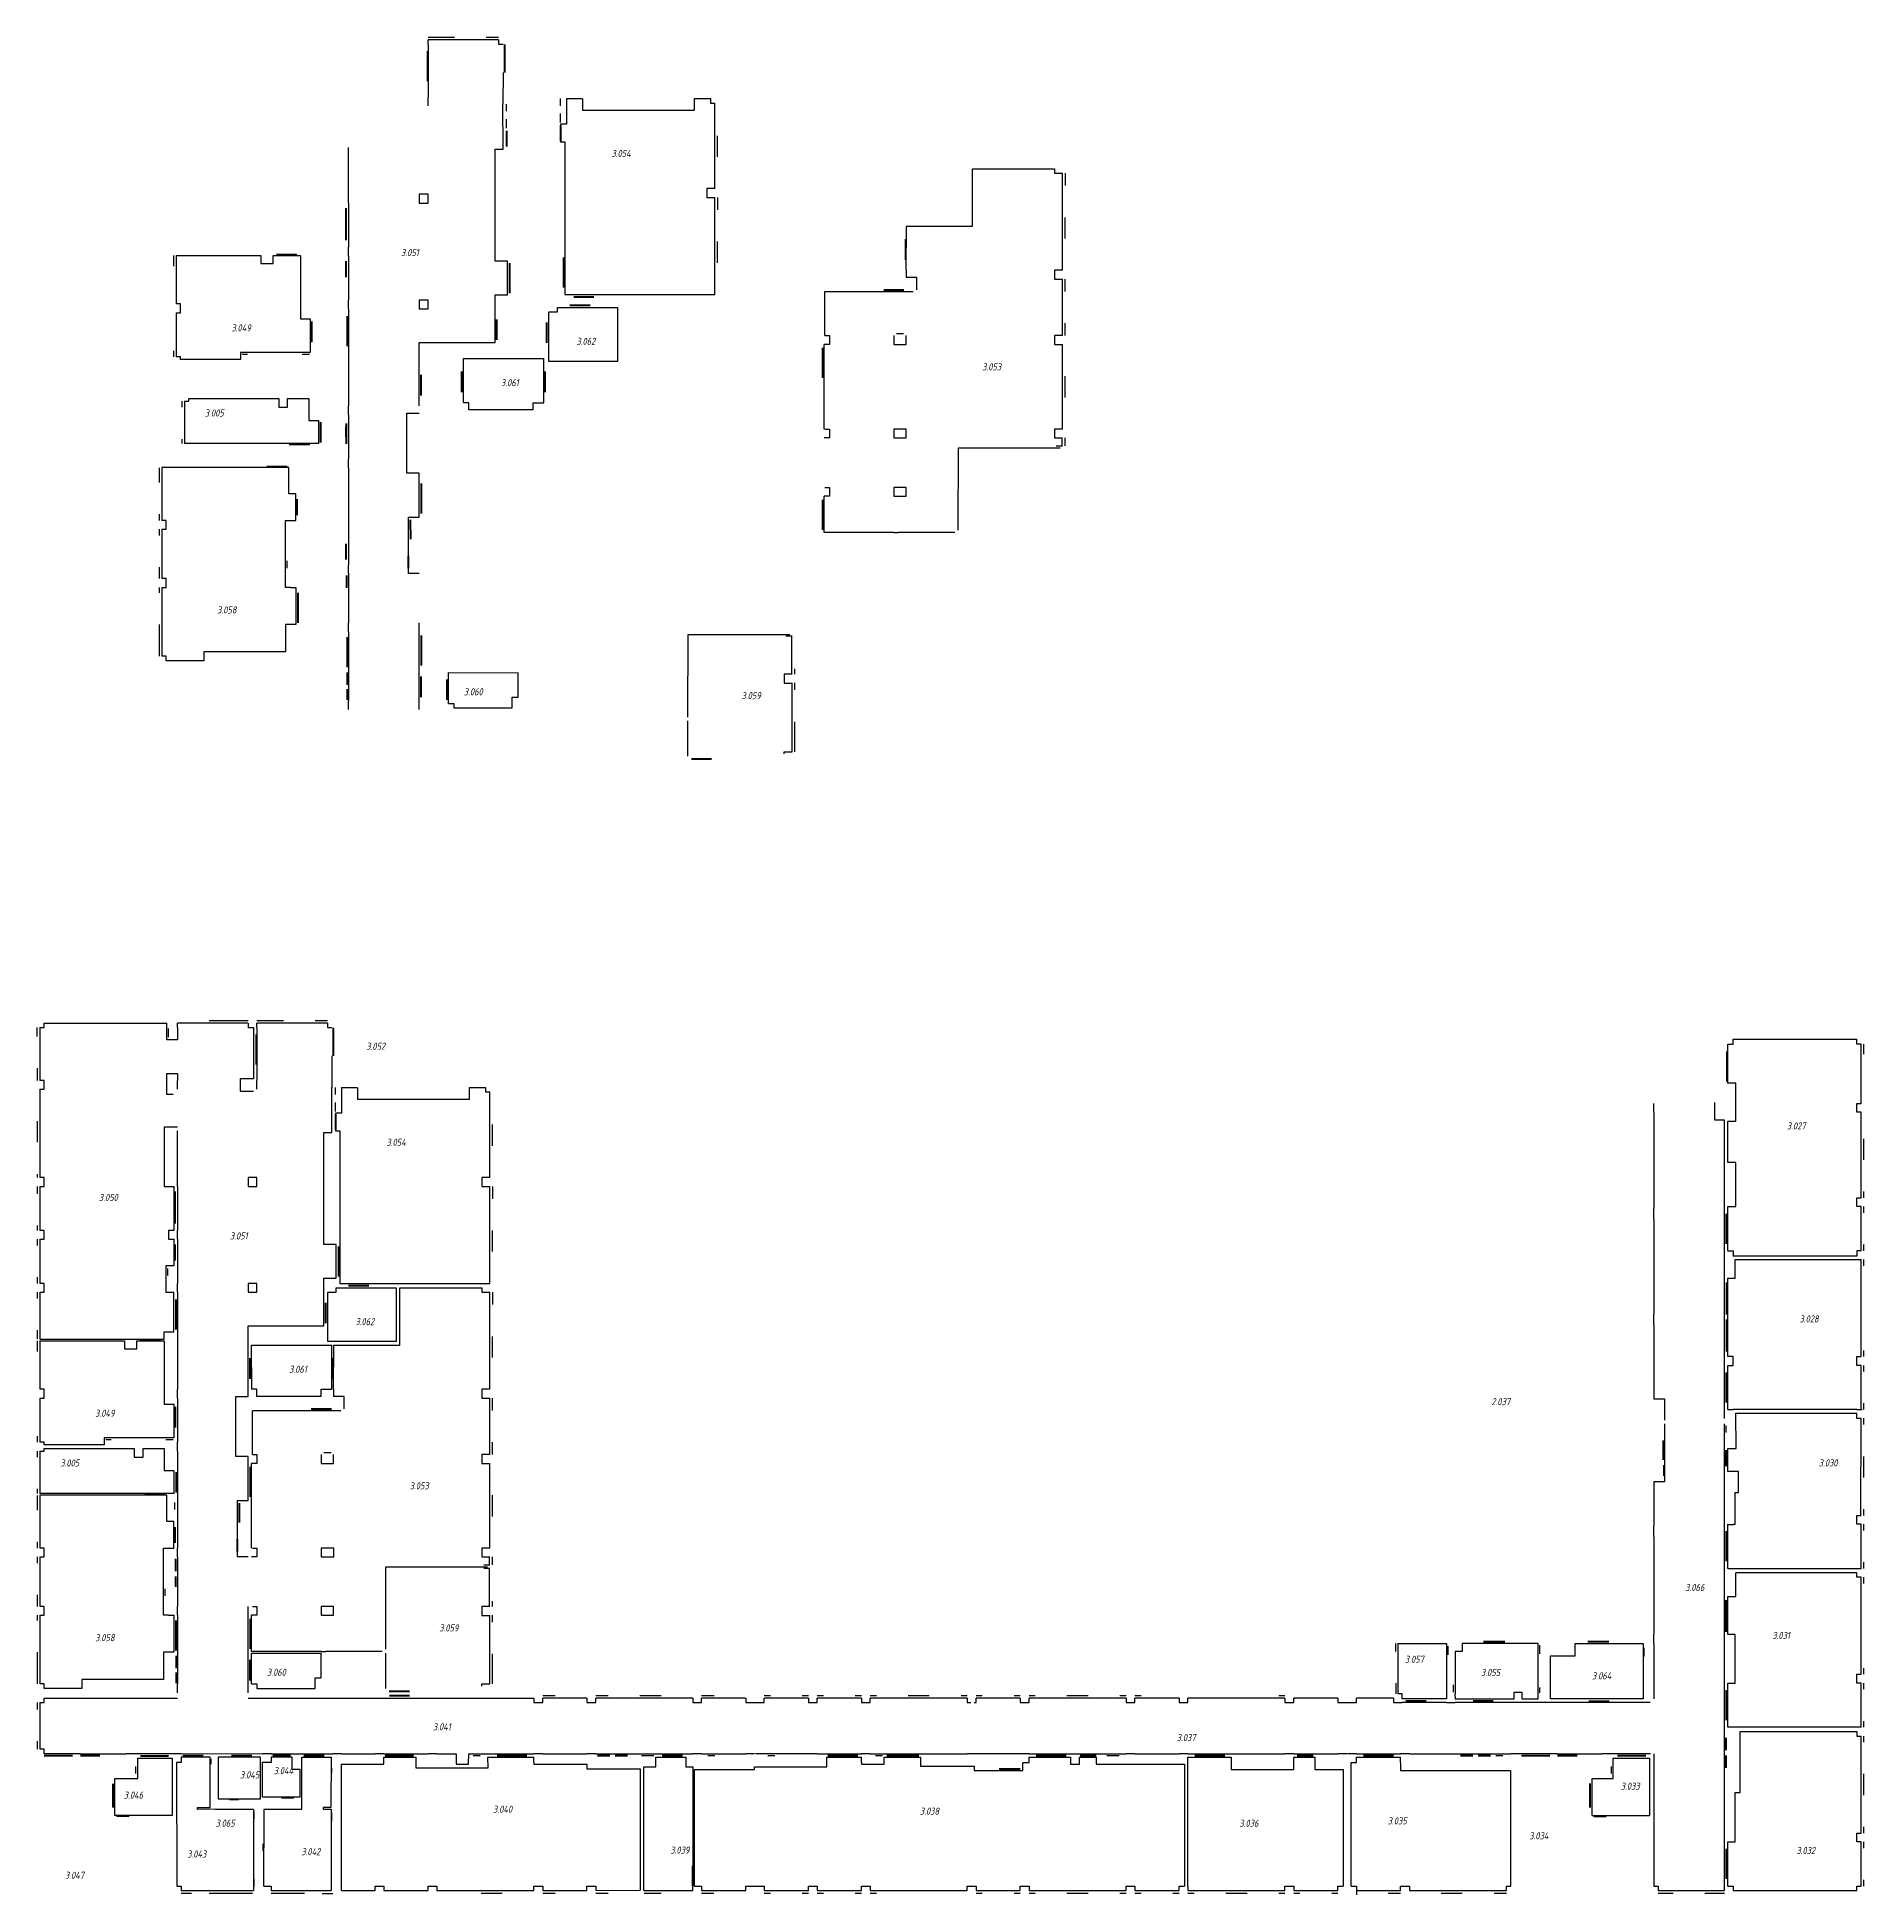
# Model space of a CAD drawing. Header units: millimetres. Extents: x -213536 to 1564669, y -45299 to 942238.
# Drawn here: x 1159908 to 1263408, y 565590 to 670867 of the extents above; entities that cross this region are included whole.
import ezdxf

# ---------------------------------------------------------------- set-up
doc = ezdxf.new("R2010")
doc.units = ezdxf.units.MM
for name, color, linetype, lineweight in [('2) ПГП 4м', 4, 'Continuous', 30), ('2.1) ПГП окна 2.8 м', 5, 'Continuous', 30), ('2.1.2) ПГП мини окна 0.9м -', 200, 'Continuous', 53), ('2.2) ПГП двери 2.4 -', 134, 'Continuous', 60), ('2.3) ПГП шлюз 1.8 м-', 140, 'Continuous', 60), ('3) ЖБ 4м', 3, 'Continuous', 30), ('3.1) ЖБ окна 1.2 м', 102, 'Continuous', 30), ('3.2) ЖБ двери 2.4 м -', 54, 'Continuous', 60), ('6) Мини окна 0.4 -', 10, 'Continuous', 30), ('Марки помещений', 7, 'Continuous', 9)]:
    doc.layers.add(name, color=color, linetype=linetype, lineweight=lineweight)
doc.styles.add('ISOCPEUR_I_2', font='isocpeui.ttf', dxfattribs={"width": 0.85, "height": 2.3})

msp = doc.modelspace()

# ---------------------------------------------------------------- texts
at = {"layer": 'Марки помещений', "color": 114, "true_color": 0x139b48, "char_height": 400, "attachment_point": 1, "style": 'ISOCPEUR_I_2'}
for s, insert, width in [('3.054', (1192444.6, 664477.1), 817.721), ('3.051', (1180521.8, 658857.1), 737.552), ('3.049', (1170912.8, 654587.8), 817.721), ('3.062', (1190461.1, 653827.2), 785.654), ('3.053', (1213451.7, 652384.9), 785.654), ('3.061', (1186186.2, 651486.6), 737.552), ('3.005', (1169407.7, 649767.4), 785.654), ('3.058', (1170103.3, 638604.6), 785.654), ('3.060', (1184081.5, 633969), 785.654), ('3.059', (1199816.7, 633749.2), 785.654), ('3.052', (1178555, 613877.5), 785.654), ('3.027', (1259046, 609365), 785.654), ('3.054', (1179695.1, 608436.2), 817.721), ('3.050', (1163403.5, 605311.6), 785.654), ('3.051', (1170826.4, 603130.2), 737.552), ('3.062', (1177934.8, 598272.9), 785.654), ('3.028', (1259761.7, 598427.7), 785.654), ('3.061', (1174184.1, 595576.3), 737.552), ('3.049', (1163191.4, 593081.5), 817.721), ('2.037', (1242303.5, 593740.7), 785.654), ('3.005', (1161217.3, 590263.9), 785.654), ('3.030', (1260852.1, 590269.8), 785.654), ('3.053', (1181012.6, 588971.4), 785.654), ('3.066', (1253285.1, 583207.8), 785.654), ('3.058', (1163191.4, 580364.4), 785.654), ('3.059', (1182690.3, 580916.8), 785.654), ('3.031', (1258220, 580492.2), 737.552), ('3.057', (1237401.1, 579138.9), 785.654), ('3.060', (1172926, 578402.6), 785.654), ('3.055', (1241711.8, 578389.4), 785.654), ('3.064', (1248002, 578197.2), 817.721), ('3.041', (1182330.5, 575310.3), 769.62), ('3.037', (1224475.3, 574703.4), 785.654), ('3.044', (1173307.5, 572825.6), 849.789), ('3.045', (1171397.8, 572586.5), 817.721), ('3.033', (1249631.2, 571947.1), 785.654), ('3.046', (1164814.1, 571442.7), 817.721), ('3.040', (1185736.5, 570639.3), 817.721), ('3.065', (1170014.8, 569850.1), 785.654), ('3.038', (1209922.7, 570531.2), 785.654), ('3.036', (1228023.5, 569842.4), 785.654), ('3.035', (1236427.4, 569978.8), 785.654), ('3.034', (1244448.2, 569132.2), 817.721), ('3.043', (1168406.5, 568102.6), 817.721), ('3.042', (1174872.1, 568235.2), 817.721), ('3.039', (1195781.1, 568325), 785.654), ('3.032', (1259581.9, 568301.9), 785.654), ('3.047', (1161479.5, 566896.1), 817.721)]:
    msp.add_mtext(s, dxfattribs=dict(at, insert=insert, width=width))

# ---------------------------------------------------------------- linework, layer by layer
for points in [[(1212096.8, 642918.5), (1212103.8, 647592.5), (1217865.8, 647592.5)], [(1196784.1, 632337.5), (1196791.1, 637011.5), (1202553.1, 637011.5)], [(1179657.7, 579505.1), (1179664.7, 584179.1), (1185426.7, 584179.1)]]:
    msp.add_lwpolyline(points)
at = {"layer": '2) ПГП 4м'}
for points in [[(1182053.1, 670466.6), (1182053.1, 667466.6)], [(1185853.1, 661966.6), (1185853.1, 664516.6), (1186303.1, 664516.6), (1186297.1, 667090.6)], [(1189907.3, 667380.7), (1189907.3, 665930.7), (1189563.3, 665930.7), (1189557.3, 664930.7), (1189807.3, 664930.7), (1189807.3, 656280.7)], [(1190807.3, 667368.7), (1190807.3, 666730.7), (1197157.3, 666730.7), (1197157.3, 667380.7)], [(1212896.8, 660153.3), (1212896.8, 663403.3)], [(1177553.1, 661466.6), (1177553.1, 658966.6)], [(1185853.1, 655966.6), (1185853.1, 656266.6), (1186553.1, 656266.6), (1186553.1, 658166.6), (1185853.1, 658166.6), (1185853.1, 661466.6)], [(1209146.8, 660153.3), (1212896.8, 660153.3)], [(1209146.8, 657653.3), (1209158.8, 660141.3)], [(1167779.2, 658496.2), (1172579.2, 658496.2), (1172579.2, 658046.2), (1173279.2, 658047.4), (1173279.2, 658496.2), (1174829.2, 658496.2), (1174829.2, 654896.2), (1175379.2, 654896.2), (1175379.2, 652996.2), (1171429.2, 652996.2), (1171429.2, 652596.2), (1168029.2, 652596.2)], [(1177553.1, 658466.6), (1177553.1, 655966.6)], [(1209746.8, 656553.3), (1209746.8, 657253.3), (1209146.8, 657253.3)], [(1204558.8, 656453.3), (1209546.8, 656453.3)], [(1177553.1, 655466.6), (1177553.1, 649966.6)], [(1181553.1, 649966.6), (1181553.1, 653566.6), (1185853.1, 653566.6), (1185853.1, 655466.6)], [(1192784.1, 655544.1), (1192784.1, 652494.1), (1188896.1, 652494.1), (1188896.1, 655282.1), (1188884.1, 655294.1)], [(1204496.8, 648653.3), (1204496.8, 653453.3)], [(1184071.9, 650162.1), (1184059.9, 652650.1), (1188609.9, 652650.1)], [(1188609.9, 650150.1), (1188609.9, 652650.1)], [(1168498.1, 650393.3), (1173598.1, 650393.3), (1173598.1, 649893.3), (1174098.1, 649893.3), (1174098.1, 650393.3), (1175298.1, 650393.3), (1175298.1, 649143.3), (1175848.1, 649143.3), (1175848.1, 647841.9), (1168248.1, 647843.3)], [(1180853.1, 647466.6), (1180853.1, 649566.6), (1181553.1, 649566.6)], [(1188009.9, 649750.1), (1184359.9, 649750.1)], [(1177553.1, 649466.6), (1177553.1, 646966.6)], [(1217646.8, 647703.3), (1217996.8, 647703.3)], [(1174569.6, 643479.9), (1174569.6, 644979.9), (1174169.6, 644979.9), (1174169.6, 646479.9), (1166969.6, 646479.9)], [(1177553.1, 646466.6), (1177553.1, 640966.6)], [(1181553.1, 646166.6), (1180853.1, 646166.6), (1180853.1, 647216.6)], [(1181553.1, 640466.6), (1180953.1, 640466.6), (1180953.1, 643666.6), (1181553.1, 643666.6), (1181553.1, 645766.6)], [(1208446.8, 642803.3), (1204496.8, 642803.3), (1204496.8, 644853.3)], [(1174269.6, 639679.9), (1173969.6, 639679.9), (1173969.6, 643479.9), (1174269.6, 643479.9)], [(1211146.8, 642803.3), (1208696.8, 642803.3)], [(1211896.8, 642803.3), (1211396.8, 642803.3)], [(1177553.1, 640466.6), (1177553.1, 637666.6)], [(1174569.6, 639679.9), (1174569.6, 637579.9), (1173969.6, 637579.9), (1173969.6, 636029.9), (1169354.6, 636029.9), (1169354.6, 635529.9)], [(1177553.1, 637166.6), (1177553.1, 633266.6)], [(1181553.1, 633266.6), (1181553.1, 637166.6)], [(1202678.1, 636922.2), (1202334.1, 636922.2)], [(1183213.3, 633106.1), (1183213.3, 634856.1), (1187151.3, 634844.1)], [(1186813.3, 632856.1), (1186813.3, 633456.1), (1187163.3, 633456.1)], [(1196784.1, 630122.2), (1196784.1, 632122.2)], [(1167857.7, 614739.8), (1167857.7, 614039.8), (1167257.7, 614039.8), (1167257.7, 614989.8)], [(1172157.7, 614739.8), (1172157.7, 611839.8), (1171407.7, 611839.8), (1171407.7, 611139.8), (1172157.7, 611139.8)], [(1172357.7, 614739.8), (1172357.7, 611739.8)], [(1256007.7, 604589.8), (1256157.7, 604589.8), (1256157.7, 607089.8), (1255707.7, 607089.8), (1255707.7, 609439.8), (1256157.7, 609439.8), (1256157.7, 611589.8), (1255707.7, 611589.8), (1255707.7, 613789.8)], [(1256007.7, 614089.8), (1263007.7, 614089.8)], [(1167607.7, 610939.8), (1167257.7, 610939.8), (1167257.7, 612139.8), (1167857.7, 612139.8), (1167857.7, 611739.8)], [(1176157.7, 606239.8), (1176157.7, 608789.8), (1176607.7, 608789.8), (1176601.7, 611363.8)], [(1177157.7, 611339.8), (1177157.7, 609889.8), (1176813.7, 609889.8), (1176807.7, 608889.8), (1177057.7, 608889.8), (1177057.7, 600239.8)], [(1178057.7, 611327.8), (1178057.7, 610689.8), (1184407.7, 610689.8), (1184407.7, 611339.8)], [(1251507.7, 609939.8), (1251507.7, 604489.8)], [(1255507.7, 605089.8), (1255507.7, 609489.8), (1254957.7, 609489.8), (1254957.7, 610489.8)], [(1167607.7, 609089.8), (1167107.7, 609089.8), (1167107.7, 605739.8), (1167357.7, 605739.8)], [(1167657.7, 605739.8), (1167657.7, 603239.8)], [(1167857.7, 605739.8), (1167857.7, 603239.8)], [(1176157.7, 600239.8), (1176157.7, 600539.8), (1176857.7, 600539.8), (1176857.7, 602439.8), (1176157.7, 602439.8), (1176157.7, 605739.8)], [(1255507.7, 602089.8), (1255507.7, 604589.8)], [(1255707.7, 602089.8), (1255707.7, 604589.8)], [(1251507.7, 603889.8), (1251507.7, 598489.8)], [(1167657.7, 602739.8), (1167657.7, 601239.8), (1167207.7, 601239.8), (1167207.7, 599739.8), (1167357.7, 599739.8)], [(1167857.7, 602739.8), (1167857.7, 600239.8)], [(1255507.7, 596089.8), (1255507.7, 601589.8)], [(1255707.7, 596089.8), (1255707.7, 600539.8), (1256107.7, 600539.8), (1256107.7, 601589.8), (1263007.7, 601589.8)], [(1263007.7, 601789.8), (1256007.7, 601789.8)], [(1160057.7, 597089.8), (1167107.7, 597089.8), (1167107.7, 597489.8), (1167657.7, 597489.8), (1167657.7, 599739.8)], [(1167857.7, 599739.8), (1167857.7, 594239.8)], [(1171857.7, 594239.8), (1171857.7, 597839.8), (1176157.7, 597839.8), (1176157.7, 599739.8)], [(1180257.7, 599989.8), (1180257.7, 596939.8), (1176369.7, 596939.8), (1176369.7, 599727.8), (1176357.7, 599739.8)], [(1180457.7, 596739.8), (1180457.7, 599989.8)], [(1160057.7, 596989.8), (1164857.7, 596989.8), (1164857.7, 596539.8), (1165557.7, 596541), (1165557.7, 596989.8), (1167107.7, 596989.8), (1167107.7, 593389.8), (1167657.7, 593389.8), (1167657.7, 591489.8), (1163707.7, 591489.8), (1163707.7, 591089.8), (1160307.7, 591089.8)], [(1251507.7, 597889.8), (1251507.7, 593689.8), (1252107.7, 593689.8), (1252107.7, 592489.8)], [(1172069.7, 594251.8), (1172057.7, 596739.8), (1176607.7, 596739.8)], [(1176607.7, 594239.8), (1176607.7, 596739.8)], [(1176707.7, 596739.8), (1180457.7, 596739.8)], [(1176707.7, 594239.8), (1176719.7, 596727.8)], [(1255507.7, 593089.8), (1255507.7, 595589.8)], [(1255707.7, 593089.8), (1255707.7, 595589.8)], [(1171157.7, 591739.8), (1171157.7, 593839.8), (1171857.7, 593839.8)], [(1176007.7, 593839.8), (1172357.7, 593839.8)], [(1177307.7, 593139.8), (1177307.7, 593839.8), (1176707.7, 593839.8)], [(1167857.7, 593739.8), (1167857.7, 591239.8)], [(1172119.7, 593039.8), (1177107.7, 593039.8)], [(1256007.7, 586589.8), (1256107.7, 586589.8), (1256107.7, 588377.8), (1256107.7, 588389.8), (1256307.7, 588389.8), (1256307.7, 589589.8), (1255707.7, 589589.8), (1255707.7, 590889.8), (1256169.8, 590889.8), (1256157.7, 592889.8), (1263007.7, 592889.8)], [(1263007.7, 593089.8), (1256007.7, 593089.8)], [(1252107.7, 592289.8), (1252107.7, 588989.8), (1251507.7, 588989.8), (1251507.7, 586489.8)], [(1255507.7, 587089.8), (1255507.7, 592289.8)], [(1160307.7, 590889.8), (1165407.7, 590889.8), (1165407.7, 590389.8), (1165907.7, 590389.8), (1165907.7, 590889.8), (1167107.7, 590889.8), (1167107.7, 589639.8), (1167657.7, 589639.8), (1167657.7, 588338.4), (1160057.7, 588339.8)], [(1167857.7, 590739.8), (1167857.7, 585239.8)], [(1171857.7, 590439.8), (1171157.7, 590439.8), (1171157.7, 591489.8)], [(1171857.7, 584739.8), (1171257.7, 584739.8), (1171257.7, 587939.8), (1171857.7, 587939.8), (1171857.7, 590039.8)], [(1172057.7, 585239.8), (1172057.7, 590039.8)], [(1167657.7, 585239.8), (1167657.7, 586739.8), (1167257.7, 586739.8), (1167257.7, 588239.8), (1160057.7, 588239.8)], [(1255507.7, 584089.8), (1255507.7, 586589.8)], [(1255707.7, 584089.8), (1255707.7, 586589.8)], [(1251507.7, 585889.8), (1251507.7, 580339.8)], [(1167357.7, 581439.8), (1167057.7, 581439.8), (1167057.7, 585239.8), (1167357.7, 585239.8)], [(1167857.7, 584739.8), (1167857.7, 581939.8)], [(1185207.7, 584289.8), (1185557.7, 584289.8)], [(1185551.7, 584089.8), (1185207.7, 584089.8)], [(1255507.7, 578089.8), (1255507.7, 583589.8)], [(1256007.7, 577589.8), (1256107.7, 577589.8), (1256107.7, 580339.8), (1255707.7, 580339.8), (1255707.7, 582489.8), (1256157.7, 582489.8), (1256157.7, 583839.8)], [(1167657.7, 581439.8), (1167657.7, 579339.8), (1167057.7, 579339.8), (1167057.7, 577789.8), (1162442.7, 577789.8), (1162442.7, 577289.8)], [(1167857.7, 581439.8), (1167857.7, 577539.8)], [(1171857.7, 577539.8), (1171857.7, 581439.8)], [(1176007.7, 579389.8), (1172057.7, 579389.8), (1172057.7, 581439.8)], [(1172057.7, 577539.8), (1172057.7, 579289.8), (1175995.7, 579277.8)], [(1178707.7, 579389.8), (1176257.7, 579389.8)], [(1179457.7, 579389.8), (1178957.7, 579389.8)], [(1179657.7, 577289.8), (1179657.7, 579289.8)], [(1237257.7, 579839.8), (1239757.7, 579839.8), (1239757.7, 576989.8)], [(1240257.7, 576689.8), (1243602.7, 576689.8), (1243602.7, 577069.8), (1244032.7, 577069.8), (1244032.7, 576689.8), (1244957.7, 576689.8), (1244957.7, 579839.8), (1240657.7, 579839.8), (1240657.7, 579389.8), (1240257.7, 579389.8), (1240257.7, 576989.8)], [(1251507.7, 579839.8), (1251507.7, 576689.8)], [(1175657.7, 577289.8), (1175657.7, 577889.8), (1176007.7, 577889.8)], [(1255507.7, 575089.8), (1255507.7, 577589.8)], [(1255707.7, 575089.8), (1255707.7, 577195.8), (1255707.7, 577589.8)], [(1233595.7, 576727.8), (1231119.7, 576727.8)], [(1236757.7, 576739.8), (1234669.7, 576727.8)], [(1239757.7, 576689.8), (1237257.7, 576689.8)], [(1239757.7, 576489.8), (1237257.7, 576489.8)], [(1251307.7, 576489.8), (1240257.7, 576489.8)], [(1256007.7, 568589.8), (1256107.7, 568589.8), (1256107.7, 571389.8), (1256407.7, 571389.8), (1256407.7, 574839.8)], [(1255507.7, 569089.8), (1255507.7, 574589.8)], [(1162357.7, 573589.8), (1164957.7, 573589.8)], [(1165207.7, 572189.8), (1165607.7, 572189.8), (1165607.7, 573339.8)], [(1170007.7, 570439.8), (1169000.7, 570432.8), (1169000.7, 570546.8), (1169707.7, 570539.8), (1169707.7, 573389.8), (1168057.7, 573389.8)], [(1168070.2, 573589.8), (1172657.7, 573601.8)], [(1172657.8, 573089.8), (1172657.8, 571139.8), (1174807.8, 571139.8), (1174807.8, 572689.8), (1174357.8, 572689.8), (1174357.8, 573389.8), (1173157.8, 573389.8)], [(1173157.7, 573589.8), (1176657.7, 573589.8)], [(1174907.7, 570689.8), (1174907.8, 573389.8), (1176557.8, 573389.8), (1176552.8, 570539.8), (1176110.7, 570536.8), (1176107.7, 570439.8), (1176557.7, 570439.8), (1176557.7, 565839.8)], [(1177157.7, 573589.8), (1179057.7, 573589.8)], [(1177157.7, 572989.8), (1179557.7, 572989.8), (1179557.7, 573089.8)], [(1179557.7, 573589.8), (1182057.7, 573589.8)], [(1179557.7, 573389.8), (1181357.7, 573389.8), (1181357.7, 572789.8), (1185457.7, 572789.8), (1185445.2, 573389.8), (1188057.7, 573389.8)], [(1182557.7, 573589.8), (1183657.7, 573589.8), (1183657.7, 572989.8), (1184351.7, 572989.8), (1184357.7, 573589.8), (1188057.7, 573589.8)], [(1188057.7, 573089.8), (1188057.7, 572989.8), (1191045.7, 572989.8), (1191057.7, 572989.8), (1191057.7, 572739.8), (1194082.7, 572739.8), (1194082.7, 565845.8)], [(1188557.7, 573589.8), (1191057.7, 573589.8)], [(1191557.7, 573589.8), (1197057.7, 573589.8)], [(1194282.7, 565839.8), (1194282.7, 572849.4), (1194957.7, 572839.8), (1194957.7, 573389.8), (1196657.7, 573389.8), (1196657.7, 572839.8), (1197057.7, 572839.8), (1197059.2, 566089.8)], [(1197157.7, 566089.8), (1197157.7, 572689.8), (1200557.7, 572689.8), (1200557.7, 572827.8), (1200557.7, 572839.8), (1204657.7, 572839.8), (1204657.3, 573389.8), (1206607.7, 573389.8)], [(1197557.7, 573589.8), (1200057.7, 573589.8)], [(1204107.7, 573589.8), (1206607.7, 573589.8)], [(1206607.7, 573089.8), (1206607.7, 572989.8), (1207907.7, 572989.8), (1207907.7, 573389.8), (1209957.7, 573389.8), (1209957.7, 572889.8), (1213007.7, 572889.8), (1213007.7, 572639.8), (1215757.7, 572639.8), (1215757.7, 573089.8)], [(1207107.7, 573589.8), (1212607.7, 573589.8)], [(1216107.7, 573589.8), (1221607.7, 573589.8)], [(1216107.7, 573389.8), (1218457.7, 573389.8), (1218457.7, 572989.8), (1218957.7, 572989.8), (1218957.7, 573383.8), (1219907.7, 573383.8), (1219907.7, 572989.8), (1224907.7, 572989.8), (1224907.7, 566089.8)], [(1222107.7, 573589.8), (1224607.7, 573589.8)], [(1225107.7, 573589.8), (1230607.7, 573589.8)], [(1225107.7, 573389.8), (1227557.7, 573389.8), (1227557.7, 572689.8), (1231107.7, 572689.8), (1231107.7, 573089.8)], [(1225107.7, 566089.8), (1225107.7, 573089.8)], [(1231107.7, 573589.8), (1233607.7, 573589.8)], [(1231107.7, 573389.8), (1232307.7, 573389.8), (1232307.7, 572689.8), (1233895.7, 572689.8), (1233907.7, 572689.8), (1233907.7, 566089.8)], [(1234357.7, 566089.8), (1234357.7, 573089.8)], [(1234657.7, 573589.8), (1237157.7, 573589.8)], [(1234657.7, 573389.8), (1237157.7, 573389.8)], [(1237157.7, 573089.8), (1237157.7, 572639.8), (1243395.7, 572639.8)], [(1237657.7, 573589.8), (1243407.7, 573589.8)], [(1246057.7, 573589.8), (1248557.7, 573589.8)], [(1248807.7, 572189.8), (1249207.7, 572189.8), (1249207.7, 573339.8)], [(1167557.7, 570089.8), (1164307.7, 570089.8)], [(1172157.7, 570433.8), (1172157.7, 565839.8)], [(1172757.7, 566089.8), (1172764.8, 570432.8)], [(1248007.7, 570089.8), (1251257.7, 570089.8)], [(1255507.7, 566089.8), (1255507.7, 568589.8)], [(1255707.7, 566089.8), (1255707.7, 568589.8)]]:
    msp.add_lwpolyline(points, dxfattribs=at)
for points in [[(1245657.7, 576689.8), (1245657.7, 579139.8), (1247057.7, 579139.8), (1247057.7, 579839.8), (1250907.7, 579839.8), (1250907.7, 576689.8)], [(1170157.8, 571039.8), (1172557.8, 571039.8), (1172557.8, 573389.8), (1170157.8, 573389.8)]]:
    msp.add_lwpolyline(points, close=True, dxfattribs=at)
at = {"layer": '2.1) ПГП окна 2.8 м'}
for points in [[(1182053.1, 670866.6), (1183553.1, 670866.6)], [(1185353.1, 670866.6), (1186053.1, 670866.6)], [(1198457.3, 664080.7), (1198457.3, 665280.7)], [(1218146.8, 663153.3), (1218146.8, 662453.3)], [(1198457.3, 661780.7), (1198457.3, 661080.7)], [(1218146.8, 659453.3), (1218146.8, 660653.3)], [(1198457.3, 658080.7), (1198457.3, 659280.7)], [(1167629.2, 658497.5), (1167629.2, 657896.2)], [(1218146.8, 656453.3), (1218146.8, 657153.3)], [(1218146.8, 653953.3), (1218146.8, 654653.3)], [(1167629.2, 653096.2), (1167629.2, 652746.2)], [(1218146.8, 650453.3), (1218146.8, 651653.3)], [(1168098.1, 650243.3), (1168098.1, 649893.3)], [(1168098.1, 648093.3), (1168098.1, 647844.5)], [(1218146.8, 647704.9), (1218146.8, 648153.3)], [(1166819.6, 646467.5), (1166819.6, 645629.9)], [(1166819.6, 643829.9), (1166819.6, 643479.9)], [(1166819.6, 642979.9), (1166819.6, 642629.9)], [(1166819.6, 640829.9), (1166819.6, 640179.9)], [(1166819.6, 639679.9), (1166819.6, 639379.9)], [(1166819.6, 637579.9), (1166819.6, 635779.9)], [(1202834.1, 634772.2), (1202834.1, 635072.2)], [(1202834.1, 633872.2), (1202834.1, 634272.2)], [(1202834.1, 630372.2), (1202834.1, 632072.2)], [(1169657.7, 615139.8), (1171857.7, 615139.8)], [(1172357.7, 615139.8), (1173857.7, 615139.8)], [(1175657.7, 615139.8), (1176357.7, 615139.8)], [(1159907.7, 614239.8), (1159907.7, 614739.8)], [(1263407.7, 613239.8), (1263407.7, 613789.8)], [(1159907.7, 612433.8), (1159907.7, 611739.8)], [(1159907.7, 609439.8), (1159907.7, 608239.8)], [(1185707.7, 608039.8), (1185707.7, 609239.8)], [(1263407.7, 607239.8), (1263407.7, 608439.8)], [(1159907.7, 606439.8), (1159907.7, 606239.8)], [(1159907.7, 605739.8), (1159907.7, 605314.8)], [(1185707.7, 605739.8), (1185707.7, 605039.8)], [(1263407.7, 605095.8), (1263407.7, 605445.8)], [(1263407.7, 604245.8), (1263407.7, 604595.8)], [(1159907.7, 603514.8), (1159907.7, 603239.8)], [(1185707.7, 602039.8), (1185707.7, 603239.8)], [(1159907.7, 602739.8), (1159907.7, 602389.8)], [(1263407.7, 602089.8), (1263407.7, 602439.8)], [(1263407.7, 601239.8), (1263407.7, 601589.8)], [(1159907.7, 600589.8), (1159907.7, 600239.8)], [(1159907.7, 599739.8), (1159907.7, 599389.8)], [(1185707.7, 599739.8), (1185707.7, 599039.8)], [(1159907.7, 597589.8), (1159907.7, 597100.2)], [(1159907.7, 596991.1), (1159907.7, 596389.8)], [(1185707.7, 596039.8), (1185707.7, 597239.8)], [(1263407.7, 596089.8), (1263407.7, 596439.8)], [(1263407.7, 595239.8), (1263407.7, 595589.8)], [(1185707.7, 593039.8), (1185707.7, 593739.8)], [(1263407.7, 593095.8), (1263407.7, 593445.8)], [(1263407.7, 592245.8), (1263407.7, 592595.8)], [(1159907.7, 591589.8), (1159907.7, 591239.8)], [(1159907.7, 590739.8), (1159907.7, 590389.8)], [(1185707.7, 590539.8), (1185707.7, 591239.8)], [(1263407.7, 589239.8), (1263407.7, 590439.8)], [(1159907.7, 588589.8), (1159907.7, 588341)], [(1159907.7, 588227.3), (1159907.7, 587389.8)], [(1185707.7, 587039.8), (1185707.7, 588239.8)], [(1263407.7, 587089.8), (1263407.7, 587439.8)], [(1263407.7, 586239.8), (1263407.7, 586589.8)], [(1159907.7, 585589.8), (1159907.7, 585239.8)], [(1159907.7, 584739.8), (1159907.7, 584389.8)], [(1185707.7, 584291.4), (1185707.7, 584739.8)], [(1263407.7, 584089.8), (1263407.7, 584433.8)], [(1263407.7, 583239.8), (1263407.7, 583589.8)], [(1159907.7, 582589.8), (1159907.7, 581939.8)], [(1185707.7, 581939.8), (1185707.7, 582239.8)], [(1159907.7, 581439.8), (1159907.7, 581139.8)], [(1185707.7, 581039.8), (1185707.7, 581439.8)], [(1159907.7, 579339.8), (1159907.7, 577539.8)], [(1185707.7, 577539.8), (1185707.7, 579239.8)], [(1236882.7, 579389.8), (1236882.7, 579839.8)], [(1263407.7, 578089.8), (1263407.7, 578439.8)], [(1236882.7, 577589.8), (1236882.7, 576989.8)], [(1263407.7, 577239.8), (1263407.7, 577589.8)], [(1159907.7, 576489.8), (1159907.7, 576089.8)], [(1188557.7, 576889.8), (1189257.7, 576889.8)], [(1191557.7, 576889.8), (1192257.7, 576889.8)], [(1194057.7, 576889.8), (1195257.7, 576889.8)], [(1197557.7, 576889.8), (1198257.7, 576889.8)], [(1201107.7, 576889.8), (1201457.7, 576889.8)], [(1203257.7, 576889.8), (1203607.7, 576889.8)], [(1204107.7, 576889.8), (1204457.7, 576889.8)], [(1206257.7, 576889.8), (1206607.7, 576889.8)], [(1207107.7, 576889.8), (1207457.7, 576889.8)], [(1209257.7, 576889.8), (1210457.7, 576889.8)], [(1212257.7, 576889.8), (1212607.7, 576889.8)], [(1213107.7, 576889.8), (1213457.7, 576889.8)], [(1215257.7, 576889.8), (1215607.7, 576889.8)], [(1216107.7, 576889.8), (1216457.7, 576889.8)], [(1218257.7, 576889.8), (1219457.7, 576889.8)], [(1221257.7, 576889.8), (1221607.7, 576889.8)], [(1222107.7, 576889.8), (1222457.7, 576889.8)], [(1230257.7, 576889.8), (1230607.7, 576889.8)], [(1263407.7, 575089.8), (1263407.7, 575439.8)], [(1159907.7, 574289.8), (1159907.7, 573839.8)], [(1263407.7, 574239.8), (1263407.7, 574589.8)], [(1263407.7, 571239.8), (1263407.7, 572439.8)], [(1263407.7, 569089.8), (1263407.7, 569439.8)], [(1263407.7, 568239.8), (1263407.7, 568589.8)], [(1263407.7, 566089.8), (1263407.7, 566439.8)], [(1168057.7, 565689.8), (1168657.7, 565689.8)], [(1169657.7, 565689.8), (1172107.7, 565689.8)], [(1173157.7, 565689.8), (1175057.7, 565689.8)], [(1176057.7, 565658.8), (1176657.7, 565658.8)], [(1185057.7, 565689.8), (1186257.7, 565689.8)], [(1188557.7, 565689.8), (1189257.7, 565689.8)], [(1191557.7, 565689.8), (1192257.7, 565689.8)], [(1194300.4, 565689.8), (1195257.7, 565689.8)], [(1197557.7, 565689.8), (1198251.7, 565689.8)], [(1201107.7, 565689.8), (1201451.7, 565689.8)], [(1203257.7, 565689.8), (1203607.7, 565689.8)], [(1204107.7, 565689.8), (1204457.7, 565689.8)], [(1206257.7, 565689.8), (1206607.7, 565689.8)], [(1207107.7, 565689.8), (1207457.7, 565689.8)], [(1213107.7, 565689.8), (1213457.7, 565689.8)], [(1215257.7, 565689.8), (1215607.7, 565689.8)], [(1216107.7, 565689.8), (1216457.7, 565689.8)], [(1218257.7, 565689.8), (1219457.7, 565689.8)], [(1221257.7, 565689.8), (1221607.7, 565689.8)], [(1222107.7, 565689.8), (1222457.7, 565689.8)], [(1224263.7, 565689.8), (1224613.7, 565689.8)], [(1225113.7, 565689.8), (1225463.7, 565689.8)], [(1227257.7, 565689.8), (1228457.7, 565689.8)], [(1230257.7, 565689.8), (1230607.7, 565689.8)], [(1231107.7, 565689.8), (1231457.7, 565689.8)], [(1233257.7, 565689.8), (1233607.7, 565689.8)], [(1236457.7, 565689.8), (1237157.7, 565689.8)], [(1239457.7, 565689.8), (1240657.7, 565689.8)], [(1242457.7, 565689.8), (1243157.7, 565689.8)], [(1251757.7, 565689.8), (1252607.7, 565689.8)], [(1254407.7, 565689.8), (1255507.7, 565689.8)]]:
    msp.add_lwpolyline(points, dxfattribs=at)
at = {"layer": '2.1.2) ПГП мини окна 0.9м -'}
for points in [[(1186509.1, 665566.6), (1186509.1, 664666.6)], [(1189563.3, 665880.7), (1189563.3, 664980.7)], [(1177403.1, 661166.6), (1177403.1, 659360.6)], [(1177403.1, 658166.6), (1177403.1, 657266.6)], [(1207871.8, 656553.3), (1209021.8, 656553.3)], [(1174619.6, 644674.9), (1174619.6, 643773.9)], [(1181050.1, 643519.6), (1181053.1, 642416.6)], [(1177403.1, 642161.6), (1177403.1, 641260.6)], [(1176813.7, 609839.8), (1176813.7, 608939.8)], [(1167707.7, 605439.8), (1167707.7, 603633.8)], [(1167707.7, 602439.8), (1167707.7, 601539.8)], [(1255638.7, 598486.8), (1255638.7, 600292.8)], [(1255638.7, 596383.8), (1255638.7, 598189.8)], [(1175432.7, 593139.8), (1176582.7, 593139.8)], [(1252057.7, 590236.8), (1252057.7, 591339.8)], [(1255607.7, 589889.8), (1255607.7, 590789.8)], [(1171354.7, 587792.8), (1171357.7, 586689.8)], [(1167707.7, 586434.8), (1167707.7, 585533.8)], [(1255607.7, 580489.8), (1255607.7, 582289.8)], [(1241851.7, 579939.8), (1243057.7, 579939.8)], [(1247762.7, 579939.8), (1248957.7, 579939.8)], [(1162357.7, 573489.8), (1163457.7, 573489.8)], [(1208056.3, 573489.8), (1209856.3, 573489.8)], [(1214407.7, 572739.8), (1215607.7, 572739.8)], [(1219012.7, 573489.8), (1219907.7, 573489.8)], [(1231306.9, 573489.8), (1232202.7, 573489.8)], [(1246057.7, 573489.8), (1247157.7, 573489.8)]]:
    msp.add_lwpolyline(points, dxfattribs=at)
at = {"layer": '2.2) ПГП двери 2.4 -'}
for points in [[(1182018.6, 670072.6), (1182018.6, 668371.6)], [(1209106.8, 659415.3), (1209106.8, 658253.3)], [(1174629.2, 658536.2), (1173474.7, 658536.2)], [(1186671.2, 658061.6), (1186671.2, 656366.6)], [(1189725.4, 658375.7), (1189725.4, 656680.7)], [(1177484.1, 653360.6), (1177484.1, 655063.6)], [(1185933.1, 654872.6), (1185933.1, 653710.6)], [(1175448.2, 654752.2), (1175448.2, 653590.2)], [(1188764.1, 654700.1), (1188764.1, 653538.1)], [(1204427.8, 651553.3), (1204427.8, 653256.3)], [(1181653.1, 651728.6), (1181653.1, 650566.6)], [(1183959.9, 651912.1), (1183959.9, 650750.1)], [(1188669.9, 651912.1), (1188669.9, 650750.1)], [(1175968.1, 649055.3), (1175968.1, 647893.3)], [(1177422.1, 648972.6), (1177422.1, 647810.6)], [(1174193.6, 647793.3), (1175348.1, 647793.3)], [(1172915.1, 646529.9), (1174069.6, 646529.9)], [(1181684.1, 643866.6), (1181684.1, 645569.6)], [(1204427.8, 642953.3), (1204427.8, 644653.3)], [(1174700.6, 637676.9), (1174700.6, 639379.9)], [(1181684.1, 635266.6), (1181684.1, 636966.6)], [(1177484.1, 635163.6), (1177484.1, 636866.6)], [(1181653.1, 634628.6), (1181653.1, 633466.6)], [(1183113.3, 634468.1), (1183113.3, 633306.1)], [(1172323.2, 614345.8), (1172323.2, 612644.8)], [(1255638.7, 613389.8), (1255638.7, 611689.8)], [(1255607.7, 604183.8), (1255607.7, 602483.8)], [(1176975.9, 602334.8), (1176975.9, 600639.8)], [(1167788.7, 597633.8), (1167788.7, 599336.8)], [(1176237.7, 599145.8), (1176237.7, 597983.8)], [(1166907.7, 597029.8), (1165753.2, 597029.8)], [(1171957.7, 596001.8), (1171957.7, 594839.8)], [(1176667.7, 596001.8), (1176667.7, 594839.8)], [(1255607.7, 595194.8), (1255607.7, 593494.8)], [(1167726.7, 593245.8), (1167726.7, 592083.8)], [(1167777.7, 589551.8), (1167777.7, 588389.8)], [(1171988.7, 588139.8), (1171988.7, 589842.8)], [(1166003.2, 588289.8), (1167157.7, 588289.8)], [(1255607.7, 586194.8), (1255607.7, 584494.8)], [(1167788.7, 579436.8), (1167788.7, 581139.8)], [(1171988.7, 579539.8), (1171988.7, 581239.8)], [(1171957.7, 578901.8), (1171957.7, 577739.8)], [(1255607.7, 577194.8), (1255607.7, 575494.8)], [(1237451.7, 576589.8), (1238602.7, 576589.8)], [(1241262.7, 576589.8), (1242413.7, 576589.8)], [(1247821.7, 576558.8), (1248972.7, 576558.8)], [(1168157.7, 573489.8), (1169308.7, 573489.8)], [(1170912.7, 573489.8), (1172063.7, 573489.8)], [(1173257.7, 573489.8), (1174252.7, 573489.8)], [(1175012.7, 573489.8), (1176163.7, 573489.8)], [(1179632.7, 573489.8), (1181232.7, 573489.8)], [(1185962.7, 573489.8), (1187657.7, 573489.8)], [(1195312.7, 573489.8), (1196463.7, 573489.8)], [(1204712.7, 573489.8), (1206407.7, 573489.8)], [(1216507.7, 573489.8), (1218202.7, 573489.8)], [(1225507.7, 573489.8), (1227202.7, 573489.8)], [(1235057.7, 573489.8), (1236752.7, 573489.8)], [(1255607.7, 568189.8), (1255607.7, 566489.8)], [(1197060.7, 566089.8), (1197060.7, 567240.8)]]:
    msp.add_lwpolyline(points, dxfattribs=at)
at = {"layer": '2.3) ПГП шлюз 1.8 м-'}
for points in [[(1180953.1, 640766.6), (1180953.1, 641472.6)], [(1177453.1, 639660.6), (1177453.1, 640366.6)], [(1177493.1, 634166.6), (1177493.1, 634866.6)], [(1177493.1, 633316.6), (1177493.1, 633916.6)], [(1171257.7, 585039.8), (1171257.7, 585745.8)], [(1167757.7, 583933.8), (1167757.7, 584639.8)], [(1167757.7, 583039.8), (1167757.7, 583639.8)], [(1167797.7, 578439.8), (1167797.7, 579139.8)], [(1167797.7, 577589.8), (1167797.7, 578189.8)], [(1255607.7, 573789.8), (1255607.7, 574489.8)], [(1191657.7, 573489.8), (1192357.7, 573489.8)], [(1192657.7, 573489.8), (1193357.7, 573489.8)], [(1240557.7, 573489.8), (1241257.7, 573489.8)], [(1241557.7, 573489.8), (1242257.7, 573489.8)], [(1255607.7, 572789.8), (1255607.7, 573489.8)], [(1248104.7, 570039.8), (1248804.7, 570039.8)]]:
    msp.add_lwpolyline(points, dxfattribs=at)
at = {"layer": '3) ЖБ 4м'}
for points in [[(1182053.1, 670466.6), (1182053.1, 670716.6)], [(1186053.1, 670716.6), (1186053.1, 670466.6), (1186303.1, 670466.6)], [(1186303.1, 668866.6), (1186297.1, 667060.6)], [(1182053.1, 666966.6), (1182053.1, 667466.6)], [(1189907.3, 667380.7), (1190807.3, 667380.7)], [(1197157.3, 667380.7), (1198057.3, 667380.7), (1198057.3, 667130.7), (1198307.3, 667130.7)], [(1177553.1, 661466.6), (1177553.1, 664618.6)], [(1212896.8, 663403.3), (1217546.8, 663403.3), (1217546.8, 663153.3), (1217996.8, 663153.3)], [(1198307.3, 662280.7), (1197857.3, 662280.7), (1197857.3, 661780.7), (1198307.3, 661780.7)], [(1185853.1, 661466.6), (1185853.1, 661966.6)], [(1177553.1, 658466.6), (1177553.1, 658966.6)], [(1209146.8, 657653.3), (1209146.8, 657253.3)], [(1217996.8, 657653.3), (1217546.8, 657653.3), (1217546.8, 657153.3), (1217996.8, 657153.3)], [(1177553.1, 655466.6), (1177553.1, 655966.6)], [(1185853.1, 655466.6), (1185853.1, 655966.6)], [(1189807.3, 656280.7), (1198307.3, 656280.7)], [(1204546.8, 653953.3), (1204546.8, 656453.3)], [(1167779.2, 655246.2), (1168029.2, 655246.2), (1168029.2, 655746.2), (1167779.2, 655746.2)], [(1188896.1, 655294.1), (1189384.1, 655294.1), (1189384.1, 655544.1), (1192784.1, 655544.1)], [(1204546.8, 653953.3), (1204796.8, 653953.3), (1204796.8, 653453.3), (1204496.8, 653453.3)], [(1208446.8, 653953.3), (1208446.8, 653453.3), (1209146.8, 653453.3), (1209146.8, 653953.3)], [(1217996.8, 653953.3), (1217546.8, 653953.3), (1217546.8, 653453.3), (1217996.8, 653453.3)], [(1168029.2, 652596.2), (1168029.2, 652746.2), (1167779.2, 652746.2)], [(1168248.1, 650243.3), (1168498.1, 650243.3), (1168498.1, 650393.3)], [(1177553.1, 649466.6), (1177553.1, 649966.6)], [(1184359.9, 649750.1), (1184359.9, 650150.1), (1184059.9, 650150.1)], [(1188009.9, 649750.1), (1188009.9, 650150.1), (1188609.9, 650150.1)], [(1204546.8, 648653.3), (1204796.8, 648653.3), (1204796.8, 648153.3), (1204496.8, 648153.3)], [(1217996.8, 648653.3), (1217546.8, 648653.3), (1217546.8, 648153.3), (1217996.8, 648153.3)], [(1180853.1, 647216.6), (1180853.1, 647466.6)], [(1177553.1, 646466.6), (1177553.1, 646966.6)], [(1181553.1, 645766.6), (1181553.1, 646166.6)], [(1204546.8, 645353.3), (1204796.8, 645353.3), (1204796.8, 644853.3), (1204496.8, 644853.3)], [(1166969.6, 642979.9), (1167219.6, 642979.9), (1167219.6, 643479.9), (1166969.6, 643479.9)], [(1174269.6, 643479.9), (1174569.6, 643479.9)], [(1208446.8, 642803.3), (1208696.8, 642803.3)], [(1211396.8, 642803.3), (1211146.8, 642803.3)], [(1166969.6, 639679.9), (1167219.6, 639679.9), (1167219.6, 640179.9), (1166969.6, 640179.9)], [(1177553.1, 640466.6), (1177553.1, 640966.6)], [(1174269.6, 639679.9), (1174569.6, 639679.9)], [(1177553.1, 637166.6), (1177553.1, 637666.6)], [(1181553.1, 637166.6), (1181553.1, 637666.6)], [(1169354.6, 635529.9), (1167219.6, 635529.9), (1167219.6, 635779.9), (1166969.6, 635779.9)], [(1187163.3, 633456.1), (1187163.3, 634856.1)], [(1202684.1, 634760.2), (1202234.1, 634760.2), (1202234.1, 634260.2), (1202684.1, 634260.2)], [(1177553.1, 632766.6), (1177553.1, 633266.6)], [(1181553.1, 632766.6), (1181553.1, 633266.6)], [(1183213.3, 633106.1), (1183513.3, 633106.1), (1183513.3, 632856.1), (1186813.3, 632856.1)], [(1202234.1, 630247.2), (1202234.1, 630372.2), (1202684.1, 630372.2)], [(1160057.7, 614739.8), (1160307.7, 614739.8), (1160307.7, 614989.8), (1167257.7, 614989.8)], [(1167857.7, 614739.8), (1167857.7, 614989.8)], [(1171857.7, 614989.8), (1171857.7, 614739.8), (1172157.7, 614739.8)], [(1172357.7, 614739.8), (1172357.7, 614989.8)], [(1176357.7, 614989.8), (1176357.7, 614739.8), (1176607.7, 614739.8)], [(1255707.7, 613789.8), (1256007.7, 613789.8), (1256007.7, 614089.8)], [(1263257.7, 613789.8), (1263007.7, 613789.8), (1263007.7, 614089.8)], [(1176607.7, 613139.8), (1176601.7, 611333.7)], [(1160057.7, 611239.8), (1160307.7, 611239.8), (1160307.7, 611739.8), (1160057.7, 611739.8)], [(1167857.7, 611239.8), (1167857.7, 611739.8)], [(1172357.7, 611239.8), (1172357.7, 611739.8)], [(1177157.7, 611339.8), (1178057.7, 611339.8)], [(1184407.7, 611339.8), (1185307.7, 611339.8), (1185307.7, 611089.8), (1185557.7, 611089.8)], [(1251507.7, 609939.8), (1251507.7, 610439.8)], [(1263257.7, 609939.8), (1263007.7, 609939.8), (1263007.7, 610439.8), (1263257.7, 610439.8)], [(1167857.7, 609089.8), (1167607.7, 609089.8)], [(1167857.7, 605739.8), (1167857.7, 608891.8)], [(1160057.7, 605739.4), (1160307.7, 605739.4), (1160307.7, 606239.4), (1160057.7, 606239.4)], [(1167357.7, 605739.8), (1167657.7, 605739.8)], [(1176157.7, 605739.8), (1176157.7, 606239.8)], [(1185557.7, 606239.8), (1185107.7, 606239.8), (1185107.7, 605739.8), (1185557.7, 605739.8)], [(1251507.7, 603889.8), (1251507.7, 604489.8)], [(1255507.7, 604589.8), (1255507.7, 605089.8)], [(1255707.7, 604589.8), (1256007.7, 604589.8)], [(1263257.7, 604589.8), (1263007.7, 604589.8), (1263007.7, 605089.8), (1263257.7, 605089.8)], [(1160057.7, 602739.8), (1160307.7, 602739.8), (1160307.7, 603239.8), (1160057.7, 603239.8)], [(1167657.7, 603239.8), (1167357.7, 603239.8), (1167357.7, 602739.8), (1167671.9, 602739.8)], [(1167857.7, 602739.8), (1167857.7, 603239.8)], [(1255507.7, 601589.8), (1255507.7, 602089.8)], [(1255707.7, 602089.8), (1256007.7, 602089.8), (1256007.7, 601789.8)], [(1263257.7, 602089.8), (1263007.7, 602089.8)], [(1263007.7, 602089.8), (1263007.7, 601789.8)], [(1263007.7, 601589.8), (1263257.7, 601589.8)], [(1160057.7, 599739.8), (1160307.7, 599739.8), (1160307.7, 600239.8), (1160057.7, 600239.8)], [(1167857.7, 599739.8), (1167857.7, 600239.8)], [(1176157.7, 599739.8), (1176157.7, 600239.8)], [(1177057.7, 600239.8), (1185557.7, 600239.8)], [(1167357.7, 599739.8), (1167657.7, 599739.8)], [(1176369.7, 599739.8), (1176857.7, 599739.8), (1176857.7, 599989.8), (1180257.7, 599989.8)], [(1180457.7, 599989.8), (1185107.7, 599989.8), (1185107.7, 599739.8), (1185557.7, 599739.8)], [(1251507.7, 597889.8), (1251507.7, 598489.8)], [(1255507.7, 595589.8), (1255507.7, 596089.8)], [(1255707.7, 595589.8), (1256007.7, 595589.8), (1256007.7, 596089.8), (1255707.7, 596089.8)], [(1263257.7, 595589.8), (1263007.7, 595589.8), (1263007.7, 596089.8), (1263257.7, 596089.8)], [(1160057.7, 593739.8), (1160307.7, 593739.8), (1160307.7, 594239.8), (1160057.7, 594239.8)], [(1167857.7, 593739.8), (1167857.7, 594239.8)], [(1171857.7, 593839.8), (1171857.7, 594239.8)], [(1172357.7, 593839.8), (1172357.7, 594239.8), (1172057.7, 594239.8)], [(1176007.7, 593839.8), (1176007.7, 594239.8), (1176607.7, 594239.8)], [(1176707.7, 594239.8), (1176707.7, 593839.8)], [(1185557.7, 594239.8), (1185107.7, 594239.8), (1185107.7, 593739.8), (1185557.7, 593739.8)], [(1172107.7, 590539.8), (1172107.7, 593039.8)], [(1255507.7, 592589.8), (1255507.7, 593089.8)], [(1255707.7, 593089.8), (1256007.7, 593089.8)], [(1263007.7, 593089.8), (1263307.7, 593089.8)], [(1263257.7, 592589.8), (1263007.7, 592589.8), (1263007.7, 592889.8)], [(1171157.7, 591489.8), (1171157.7, 591739.8)], [(1160307.7, 591089.8), (1160307.7, 591239.8), (1160057.7, 591239.8)], [(1160057.7, 590739.8), (1160307.7, 590739.8), (1160307.7, 590889.8)], [(1167857.7, 590739.8), (1167857.7, 591239.8)], [(1171857.7, 590039.8), (1171857.7, 590439.8)], [(1172107.7, 590539.8), (1172357.7, 590539.8), (1172357.7, 590039.8), (1172057.7, 590039.8)], [(1176007.7, 590539.8), (1176007.7, 590039.8), (1176707.7, 590039.8), (1176707.7, 590539.8)], [(1185557.7, 590539.8), (1185107.7, 590539.8), (1185107.7, 590039.8), (1185557.7, 590039.8)], [(1251507.7, 585889.8), (1251507.7, 586489.8)], [(1255507.7, 586589.8), (1255507.7, 587089.8)], [(1255719.7, 586577.8), (1256019.7, 586577.8)], [(1263257.7, 586589.8), (1263007.7, 586589.8), (1263007.7, 587089.8), (1263257.7, 587089.8)], [(1160057.7, 584739.8), (1160307.7, 584739.8), (1160307.7, 585239.8), (1160057.7, 585239.8)], [(1167357.7, 585239.8), (1167657.7, 585239.8)], [(1167857.7, 584739.8), (1167857.7, 585239.8)], [(1172107.7, 585239.8), (1172357.7, 585239.8), (1172357.7, 584739.8), (1172057.7, 584739.8)], [(1185557.7, 585239.8), (1185107.7, 585239.8), (1185107.7, 584739.8), (1185557.7, 584739.8)], [(1255507.7, 583589.8), (1255507.7, 584089.8)], [(1255707.7, 584089.8), (1263257.7, 584089.8)], [(1263257.7, 583589.8), (1263007.7, 583589.8), (1263007.7, 583839.8), (1256157.7, 583839.8)], [(1160057.7, 581439.8), (1160307.7, 581439.8), (1160307.7, 581939.8), (1160057.7, 581939.8)], [(1167357.7, 581439.8), (1167657.7, 581439.8)], [(1167857.7, 581439.8), (1167857.7, 581939.8)], [(1171857.7, 581439.8), (1171857.7, 581939.8)], [(1172107.7, 581939.8), (1172357.7, 581939.8), (1172357.7, 581439.8), (1172057.7, 581439.8)], [(1185557.7, 581927.8), (1185107.7, 581927.8), (1185107.7, 581427.8), (1185557.7, 581427.8)], [(1251507.7, 579839.8), (1251507.7, 580339.8)], [(1176007.7, 579389.8), (1176257.7, 579389.8)], [(1176007.7, 577889.8), (1176007.7, 579289.8)], [(1178957.7, 579389.8), (1178707.7, 579389.8)], [(1237007.7, 579839.8), (1237257.7, 579839.8)], [(1255507.7, 577589.8), (1255507.7, 578089.8)], [(1263257.7, 577589.8), (1263007.7, 577589.8), (1263007.7, 578089.8), (1263257.7, 578089.8)], [(1162442.7, 577289.8), (1160307.7, 577289.8), (1160307.7, 577539.8), (1160057.7, 577539.8)], [(1167857.7, 577039.8), (1167857.7, 577539.8)], [(1171857.7, 577039.8), (1171857.7, 577539.8)], [(1172057.7, 577539.8), (1172357.7, 577539.8), (1172357.7, 577289.8), (1175657.7, 577289.8)], [(1185107.7, 577414.8), (1185107.7, 577539.8), (1185557.7, 577539.8)], [(1237257.7, 576689.8), (1237257.7, 576989.8), (1237007.7, 576989.8)], [(1239757.7, 576989.8), (1239757.7, 576689.8)], [(1240264.7, 576689.8), (1240257.7, 576989.8)], [(1255707.7, 577589.8), (1256007.7, 577589.8)], [(1160057.7, 576489.8), (1160307.7, 576489.8), (1160307.7, 576739.8), (1167857.7, 576739.8)], [(1171857.7, 576739.8), (1188057.7, 576739.8), (1188057.7, 576489.8), (1188557.7, 576489.8), (1188557.7, 576739.8)], [(1191057.7, 576739.8), (1191057.7, 576489.8), (1191557.7, 576489.8), (1191557.7, 576739.8)], [(1197057.7, 576739.8), (1197057.7, 576489.8), (1197557.7, 576489.8), (1197557.7, 576739.8)], [(1200057.7, 576739.8), (1200057.7, 576489.8), (1201107.7, 576489.8), (1201107.7, 576739.8)], [(1203607.7, 576739.8), (1203607.7, 576489.8), (1204107.7, 576489.8), (1204107.7, 576739.8)], [(1206607.7, 576739.8), (1206607.7, 576489.8), (1207107.7, 576489.8), (1207107.7, 576739.8)], [(1212607.7, 576739.8), (1212607.7, 576489.8), (1212807.7, 576489.8)], [(1213007.7, 576489.8), (1213107.7, 576489.8), (1213107.7, 576739.8)], [(1215607.7, 576739.8), (1215607.7, 576489.8), (1216107.7, 576489.8), (1216107.7, 576739.8)], [(1221607.7, 576739.8), (1221607.7, 576489.8), (1222107.7, 576489.8), (1222107.7, 576739.8)], [(1224607.7, 576739.8), (1224607.7, 576489.8), (1225107.7, 576489.8), (1225107.7, 576739.8)], [(1230607.7, 576739.8), (1230607.7, 576489.8), (1231107.7, 576489.8), (1231107.7, 576739.8)], [(1233607.7, 576739.8), (1233607.7, 576489.8), (1234657.7, 576489.8), (1234663.7, 576739.8)], [(1236757.7, 576739.8), (1236757.7, 576489.8), (1237257.7, 576489.8)], [(1239757.7, 576489.8), (1240257.7, 576489.8)], [(1255507.7, 574589.8), (1255507.7, 575089.8)], [(1263257.7, 575089.8), (1255707.7, 575089.8)], [(1256407.7, 574839.8), (1263007.7, 574839.8), (1263007.7, 574577.3), (1263257.7, 574577.3)], [(1162357.7, 573589.8), (1160307.7, 573589.8), (1160307.7, 573839.8), (1160057.7, 573839.8)], [(1167557.7, 573589.8), (1164957.7, 573589.8)], [(1165607.7, 573339.8), (1167557.7, 573339.8), (1167557.7, 570095.8)], [(1168057.7, 573589.8), (1167557.7, 573589.8)], [(1168057.7, 573383.8), (1168057.7, 573089.8), (1167807.7, 573089.8), (1167812.7, 566089.8), (1168057.7, 566089.8), (1168057.7, 565839.8)], [(1173157.7, 573589.8), (1172657.7, 573589.8)], [(1173157.8, 573389.8), (1173157.8, 573089.8), (1172657.8, 573089.8)], [(1177157.7, 573589.8), (1176657.7, 573589.8)], [(1177157.7, 565839.8), (1177157.7, 572989.8)], [(1179557.7, 573589.8), (1179057.7, 573589.8)], [(1179557.7, 573089.8), (1179557.7, 573389.8)], [(1182557.7, 573589.8), (1182057.7, 573589.8)], [(1188557.7, 573589.8), (1188057.7, 573589.8)], [(1188057.7, 573089.8), (1188057.7, 573389.8)], [(1191557.7, 573589.8), (1191057.7, 573589.8)], [(1197557.7, 573589.8), (1197057.7, 573589.8)], [(1200557.7, 573589.8), (1200057.7, 573589.8)], [(1203607.7, 573589.8), (1200607.7, 573589.8)], [(1204107.7, 573589.8), (1203607.7, 573589.8)], [(1207107.7, 573589.8), (1206607.7, 573589.8)], [(1206607.7, 573089.8), (1206607.7, 573389.8)], [(1215607.7, 573589.8), (1212607.7, 573589.8)], [(1216107.7, 573589.8), (1215607.7, 573589.8)], [(1215769.7, 573089.8), (1216107.7, 573089.8), (1216107.7, 573389.8)], [(1222107.7, 573589.8), (1221607.7, 573589.8)], [(1225107.7, 573589.8), (1224607.7, 573589.8)], [(1225107.7, 573089.8), (1225107.7, 573389.8)], [(1231107.7, 573589.8), (1230607.7, 573589.8)], [(1231107.7, 573089.8), (1231107.7, 573389.8)], [(1234107.7, 573589.8), (1233607.7, 573589.8)], [(1234657.7, 573589.8), (1234157.7, 573589.8)], [(1234357.7, 573089.8), (1234657.7, 573089.8), (1234657.7, 573389.8)], [(1237657.7, 573589.8), (1237157.7, 573589.8)], [(1237157.7, 573089.8), (1237157.7, 573389.8)], [(1245607.7, 573589.8), (1243407.7, 573589.8)], [(1246057.7, 573589.8), (1245607.7, 573589.8)], [(1251310.7, 573589.8), (1248557.7, 573589.8)], [(1249207.7, 573339.8), (1251257.7, 573339.8), (1251257.7, 570089.8)], [(1251507.7, 573589.8), (1251507.7, 566089.8), (1251757.7, 566089.8), (1251757.7, 565839.8)], [(1164307.7, 570089.8), (1164307.7, 572189.8), (1165207.7, 572189.8)], [(1243157.7, 565839.8), (1243157.7, 566089.8), (1243407.7, 566089.8), (1243407.7, 572639.8)], [(1248007.7, 570089.8), (1248007.7, 572189.8), (1248807.7, 572189.8)], [(1172757.7, 570439.8), (1174907.7, 570439.8), (1174907.7, 570689.8)], [(1170007.7, 570439.8), (1172157.7, 570439.8)], [(1255507.7, 568589.8), (1255507.7, 569089.8)], [(1255707.7, 568589.8), (1256007.7, 568589.8)], [(1263257.7, 568589.8), (1263007.7, 568589.8), (1263007.7, 569089.8), (1263257.7, 569089.8)], [(1172757.7, 566089.8), (1173157.7, 566089.8), (1173157.7, 565839.8)], [(1179057.7, 565839.8), (1179057.7, 566089.8), (1179557.7, 566089.8), (1179557.7, 565839.8)], [(1182057.7, 565839.8), (1182057.7, 566089.8), (1182557.7, 566089.8), (1182557.7, 565839.8)], [(1188057.7, 565839.8), (1188057.7, 566089.8), (1188557.7, 566089.8), (1188557.7, 565839.8)], [(1191057.7, 565839.8), (1191057.7, 566089.8), (1191557.7, 566089.8), (1191557.7, 565839.8)], [(1197057.7, 565839.8), (1197059.2, 566089.8)], [(1197154.7, 566089.8), (1197557.7, 566089.8), (1197557.7, 565839.8)], [(1200057.7, 565839.8), (1200057.7, 566089.8), (1201107.7, 566089.8), (1201107.7, 565839.8)], [(1203607.7, 565839.8), (1203607.7, 566089.8), (1204107.7, 566089.8), (1204107.7, 565839.8)], [(1206607.7, 565839.8), (1206607.7, 566089.8), (1207107.7, 566089.8), (1207107.7, 565839.8)], [(1212607.7, 565839.8), (1212607.7, 566089.8), (1213107.7, 566089.8), (1213107.7, 565839.8)], [(1215607.7, 565839.8), (1215607.7, 566089.8), (1216107.7, 566089.8), (1216107.7, 565839.8)], [(1221607.7, 565839.8), (1221607.7, 566089.8), (1222107.7, 566089.8), (1222107.7, 565839.8)], [(1224607.7, 565839.8), (1224607.7, 566089.8), (1224907.7, 566089.8)], [(1225107.7, 566089.8), (1225107.7, 565839.8)], [(1230607.7, 565839.8), (1230607.7, 566089.8), (1231107.7, 566089.8), (1231107.7, 565839.8)], [(1233607.7, 565839.8), (1233607.7, 566089.8), (1233907.7, 566089.8)], [(1234357.7, 566089.8), (1234657.7, 566089.8), (1234657.7, 565589.8)], [(1237157.7, 565839.8), (1237157.7, 566089.8), (1237657.7, 566089.8), (1237657.7, 565839.8)], [(1255507.7, 565839.8), (1255507.7, 566089.8)], [(1255707.7, 566089.8), (1256007.7, 566089.8), (1256007.7, 565839.8), (1263007.7, 565839.8), (1263007.7, 566089.8), (1263257.7, 566089.8)]]:
    msp.add_lwpolyline(points, dxfattribs=at)
for points in [[(1181553.1, 661466.6), (1182053.1, 661466.6), (1182053.1, 661966.6), (1181553.1, 661966.6)], [(1181553.1, 655466.6), (1182053.1, 655466.6), (1182053.1, 655966.6), (1181553.1, 655966.6)], [(1208446.8, 648153.3), (1209154.6, 648153.3), (1209154.6, 648657.6), (1208446.8, 648657.6)], [(1208446.8, 644853.3), (1209146.8, 644853.3), (1209146.8, 645353.3), (1208446.8, 645353.3)], [(1171857.7, 605739.8), (1172357.7, 605739.8), (1172357.7, 606239.8), (1171857.7, 606239.8)], [(1171857.7, 599739.8), (1172357.7, 599739.8), (1172357.7, 600239.8), (1171857.7, 600239.8)], [(1176007.7, 584739.8), (1176715.5, 584739.8), (1176715.5, 585244.1), (1176007.7, 585244.1)], [(1176007.7, 581439.8), (1176707.7, 581439.8), (1176707.7, 581939.8), (1176007.7, 581939.8)]]:
    msp.add_lwpolyline(points, close=True, dxfattribs=at)
at = {"layer": '3.1) ЖБ окна 1.2 м'}
for points in [[(1186053.1, 670716.6), (1182053.1, 670716.6)], [(1198307.3, 662280.7), (1198307.3, 667130.7)], [(1217996.8, 657653.3), (1217996.8, 663153.3)], [(1198307.3, 656280.7), (1198307.3, 661780.7)], [(1167779.2, 658496.2), (1167779.2, 655746.2)], [(1217996.8, 653953.3), (1217996.8, 657153.3)], [(1167779.2, 655246.2), (1167779.2, 652746.2)], [(1217996.8, 648653.3), (1217996.8, 653453.3)], [(1168248.1, 650231.5), (1168248.1, 647843.3)], [(1217984.8, 647715.3), (1217984.8, 648141.3)], [(1166969.6, 646479.9), (1166969.6, 643479.9)], [(1166969.6, 642979.9), (1166969.6, 640185.9)], [(1166969.6, 639679.9), (1166969.6, 635779.9)], [(1202672.1, 634784.2), (1202672.1, 636910.2)], [(1202684.1, 630372.2), (1202684.1, 634260.2)], [(1171845.7, 614989.8), (1167857.7, 614989.8)], [(1176357.7, 614989.8), (1172357.7, 614989.8)], [(1160057.7, 614733.8), (1160057.7, 611739.8)], [(1263257.7, 610439.8), (1263257.7, 613789.8)], [(1160057.7, 611239.8), (1160057.7, 606239.4)], [(1185557.7, 606239.8), (1185557.7, 611089.8)], [(1263257.7, 605089.8), (1263257.7, 609939.8)], [(1160057.7, 605739.8), (1160057.7, 603239.8)], [(1185557.7, 600239.8), (1185557.7, 605739.8)], [(1263257.7, 602089.8), (1263257.7, 604589.8)], [(1160057.7, 602739.8), (1160057.7, 600239.8)], [(1263257.7, 596089.8), (1263257.7, 601597.4)], [(1160057.7, 599739.8), (1160057.7, 597095.8)], [(1185557.7, 594239.8), (1185557.7, 599739.8)], [(1160057.7, 596989.8), (1160057.7, 594239.8)], [(1263257.7, 593089.8), (1263257.7, 595589.8)], [(1160057.7, 593739.8), (1160057.7, 591239.8)], [(1185557.7, 590539.8), (1185557.7, 593739.8)], [(1263245.7, 587101.8), (1263257.7, 592589.8)], [(1160057.7, 590727.9), (1160057.7, 588339.8)], [(1185557.7, 585239.8), (1185557.7, 590039.8)], [(1160057.7, 588239.8), (1160057.7, 585239.8)], [(1263257.7, 584089.8), (1263257.7, 586589.8)], [(1160057.7, 584739.8), (1160057.7, 581945.8)], [(1185545.7, 584301.8), (1185545.7, 584727.8)], [(1185545.7, 581951.8), (1185545.7, 584077.8)], [(1263257.7, 578089.8), (1263257.7, 583589.8)], [(1160057.7, 581439.8), (1160057.7, 577539.8)], [(1185557.7, 577539.8), (1185557.7, 581427.8)], [(1237007.7, 579839.8), (1237007.7, 576989.8)], [(1263257.7, 575089.8), (1263257.7, 577589.8)], [(1160057.7, 576489.8), (1160057.7, 573851.8)], [(1191045.7, 576727.8), (1188557.7, 576739.8)], [(1197057.7, 576739.8), (1191569.7, 576739.8)], [(1200045.7, 576727.8), (1197557.7, 576739.8)], [(1203607.7, 576739.8), (1201113.7, 576739.8)], [(1206607.7, 576739.8), (1204107.7, 576739.8)], [(1212607.7, 576739.8), (1207107.7, 576739.8)], [(1215607.7, 576739.8), (1213107.7, 576739.8)], [(1221607.7, 576739.8), (1216107.7, 576739.8)], [(1224607.7, 576739.8), (1222107.7, 576739.8)], [(1230607.7, 576739.8), (1225107.7, 576727.8)], [(1263257.7, 569089.8), (1263257.7, 574589.8)], [(1263257.7, 566089.8), (1263257.7, 568589.8)], [(1168057.7, 565839.8), (1172157.7, 565839.8)], [(1173157.7, 565839.8), (1176557.7, 565839.8)], [(1177157.7, 565839.8), (1179057.7, 565839.8)], [(1179557.7, 565839.8), (1182051.7, 565839.8)], [(1182557.7, 565839.8), (1188057.7, 565839.8)], [(1188557.7, 565839.8), (1191057.7, 565839.8)], [(1191557.7, 565839.8), (1194082.7, 565845.8)], [(1194282.7, 565839.8), (1197057.7, 565839.8)], [(1197557.7, 565839.8), (1200057.7, 565839.8)], [(1201107.7, 565839.8), (1203607.7, 565839.8)], [(1204107.7, 565839.8), (1206607.7, 565839.8)], [(1207107.7, 565839.8), (1212607.7, 565839.8)], [(1213107.7, 565839.8), (1215607.7, 565839.8)], [(1216107.7, 565839.8), (1221607.7, 565839.8)], [(1222107.7, 565839.8), (1224607.7, 565839.8)], [(1225107.7, 565839.8), (1230607.7, 565839.8)], [(1231107.7, 565839.8), (1231457.7, 565839.8), (1233607.7, 565839.8)], [(1234657.7, 565839.8), (1237157.7, 565839.8)], [(1237657.7, 565839.8), (1239463.7, 565839.8), (1240657.7, 565839.8)], [(1240657.7, 565839.8), (1243157.7, 565839.8)], [(1251757.7, 565839.8), (1255507.7, 565839.8)]]:
    msp.add_lwpolyline(points, dxfattribs=at)
at = {"layer": '3.2) ЖБ двери 2.4 м -'}
for points in [[(1186403.1, 668866.6), (1186403.1, 670454.6)], [(1190307.3, 656155.7), (1191457.3, 656155.7)], [(1190084.1, 655669.1), (1191234.1, 655669.1)], [(1196984.1, 629962.2), (1198122.1, 629962.2)], [(1176707.7, 613139.8), (1176707.7, 614727.8)], [(1177557.7, 600114.8), (1178707.7, 600114.8)], [(1179857.7, 577129.8), (1180995.7, 577129.8)], [(1179869.7, 576889.8), (1181007.7, 576889.8)], [(1160307.7, 573489.8), (1161907.7, 573489.8)], [(1165757.7, 573464.8), (1167357.7, 573464.8)], [(1244007.7, 573489.8), (1245607.7, 573489.8)], [(1249457.7, 573489.8), (1251057.7, 573489.8)], [(1164207.7, 570539.8), (1164207.7, 571889.8)], [(1247907.7, 570549.1), (1247907.7, 571899.1)]]:
    msp.add_lwpolyline(points, dxfattribs=at)
at = {"layer": '6) Мини окна 0.4 -'}
for points in [[(1182018.6, 668885.8), (1182018.6, 669472.7)], [(1186503.1, 666666.6), (1186503.1, 667066.6)], [(1189557.3, 666980.7), (1189557.3, 667380.7)], [(1189557.3, 666024.7), (1189557.3, 666530.7)], [(1186503.1, 665710.6), (1186503.1, 666216.6)], [(1186671.2, 656806.6), (1186671.2, 657393.5)], [(1189725.4, 657120.6), (1189725.4, 657707.5)], [(1175429.2, 653992.4), (1175429.2, 654579.3)], [(1177484.1, 653991.6), (1177484.1, 654578.5)], [(1208596.8, 654078.3), (1208999.8, 654078.3)], [(1171529.2, 652896.2), (1171829.2, 652896.2)], [(1174929.2, 652896.2), (1175332.2, 652896.2)], [(1204427.8, 652112.9), (1204427.8, 652699.8)], [(1175968.1, 648202.9), (1175968.1, 648789.8)], [(1177403.1, 648212.9), (1177403.1, 648799.8)], [(1181684.1, 644426.3), (1181684.1, 645013.1)], [(1174069.6, 640779.9), (1174069.6, 641132), (1174069.6, 641179.9)], [(1174700.6, 638129), (1174700.6, 638715.8)], [(1177484.1, 635615.7), (1177484.1, 636202.5)], [(1167357.7, 614189.8), (1167357.7, 614689.8)], [(1172323.2, 613159), (1172323.2, 613745.9)], [(1176807.7, 610939.8), (1176807.7, 611339.8)], [(1176807.7, 609983.8), (1176807.7, 610489.8)], [(1176975.9, 601079.7), (1176975.9, 601666.6)], [(1167307.7, 600689.8), (1167307.7, 601089.8)], [(1167788.7, 598264.8), (1167788.7, 598851.7)], [(1167707.7, 592486), (1167707.7, 593072.9)], [(1255607.7, 591789.8), (1255607.7, 592189.8)], [(1163807.7, 591389.8), (1164107.7, 591389.8)], [(1167207.7, 591389.8), (1167610.7, 591389.8)], [(1176157.7, 590664.8), (1176560.7, 590664.8)], [(1252077.7, 589339.8), (1252077.7, 589939.8)], [(1167777.7, 588699.4), (1167777.7, 589286.3)], [(1171988.7, 588699.4), (1171988.7, 589286.3)], [(1167707.7, 587429.8), (1167707.7, 587829.8)], [(1255607.7, 584984.3), (1255607.7, 585744.7)], [(1167157.7, 582539.8), (1167157.7, 582891.8), (1167157.7, 582939.8)], [(1167788.7, 579888.8), (1167788.7, 580475.7)], [(1239857.7, 579189.8), (1239857.7, 579689.8)], [(1245057.7, 579239.8), (1245057.7, 579739.8)], [(1250957.7, 579089.8), (1250957.7, 579589.8)], [(1240157.7, 577083.8), (1240157.7, 577483.8)], [(1245057.7, 577039.8), (1245057.7, 577339.8)], [(1255607.7, 575974.4), (1255607.7, 576734.9)], [(1165495, 572464.8), (1165495, 572864.8)], [(1169757.7, 572989.8), (1169757.7, 573289.8)], [(1175226.4, 573489.8), (1176070.5, 573489.8)], [(1176607.7, 572489.8), (1176607.7, 572789.8)], [(1179925.8, 573489.8), (1180769.9, 573489.8)], [(1184607.7, 573489.8), (1185007.7, 573489.8)], [(1186550.6, 573489.8), (1187394.7, 573489.8)], [(1194157.7, 573489.8), (1194857.7, 573489.8)], [(1197907.7, 573489.8), (1198307.7, 573489.8)], [(1201307.7, 573489.8), (1201707.7, 573489.8)], [(1205226.9, 573489.8), (1206071, 573489.8)], [(1207407.7, 573489.8), (1207807.7, 573489.8)], [(1217054.2, 573489.8), (1217898.3, 573489.8)], [(1220507.7, 573489.8), (1221207.7, 573489.8)], [(1226111.4, 573489.8), (1226955.5, 573489.8)], [(1235492.4, 573489.8), (1236336.5, 573489.8)], [(1242557.7, 573489.8), (1242957.7, 573489.8)], [(1249107.7, 572459.8), (1249107.7, 572859.8)], [(1170807.7, 570989.8), (1171307.7, 570989.8)], [(1173757.7, 571089.8), (1174457.7, 571089.8)], [(1164407.7, 570039.8), (1165112.2, 570039.8)], [(1172207.7, 569889.8), (1172207.7, 570289.8)], [(1176607.7, 569739.8), (1176607.7, 570239.8)], [(1172707.7, 568086.8), (1172707.7, 568486.8)], [(1255607.7, 566967.5), (1255607.7, 567727.9)], [(1172207.7, 566089.8), (1172207.7, 566489.8)]]:
    msp.add_lwpolyline(points, dxfattribs=at)

msp.set_redraw_order([(e.dxf.handle, doc.entitydb.next_handle()) for e in msp.query("TEXT MTEXT ATTDEF DIMENSION ARC_DIMENSION")])  # texts and dimensions are drawn at this point

doc.saveas('drawing.dxf')
